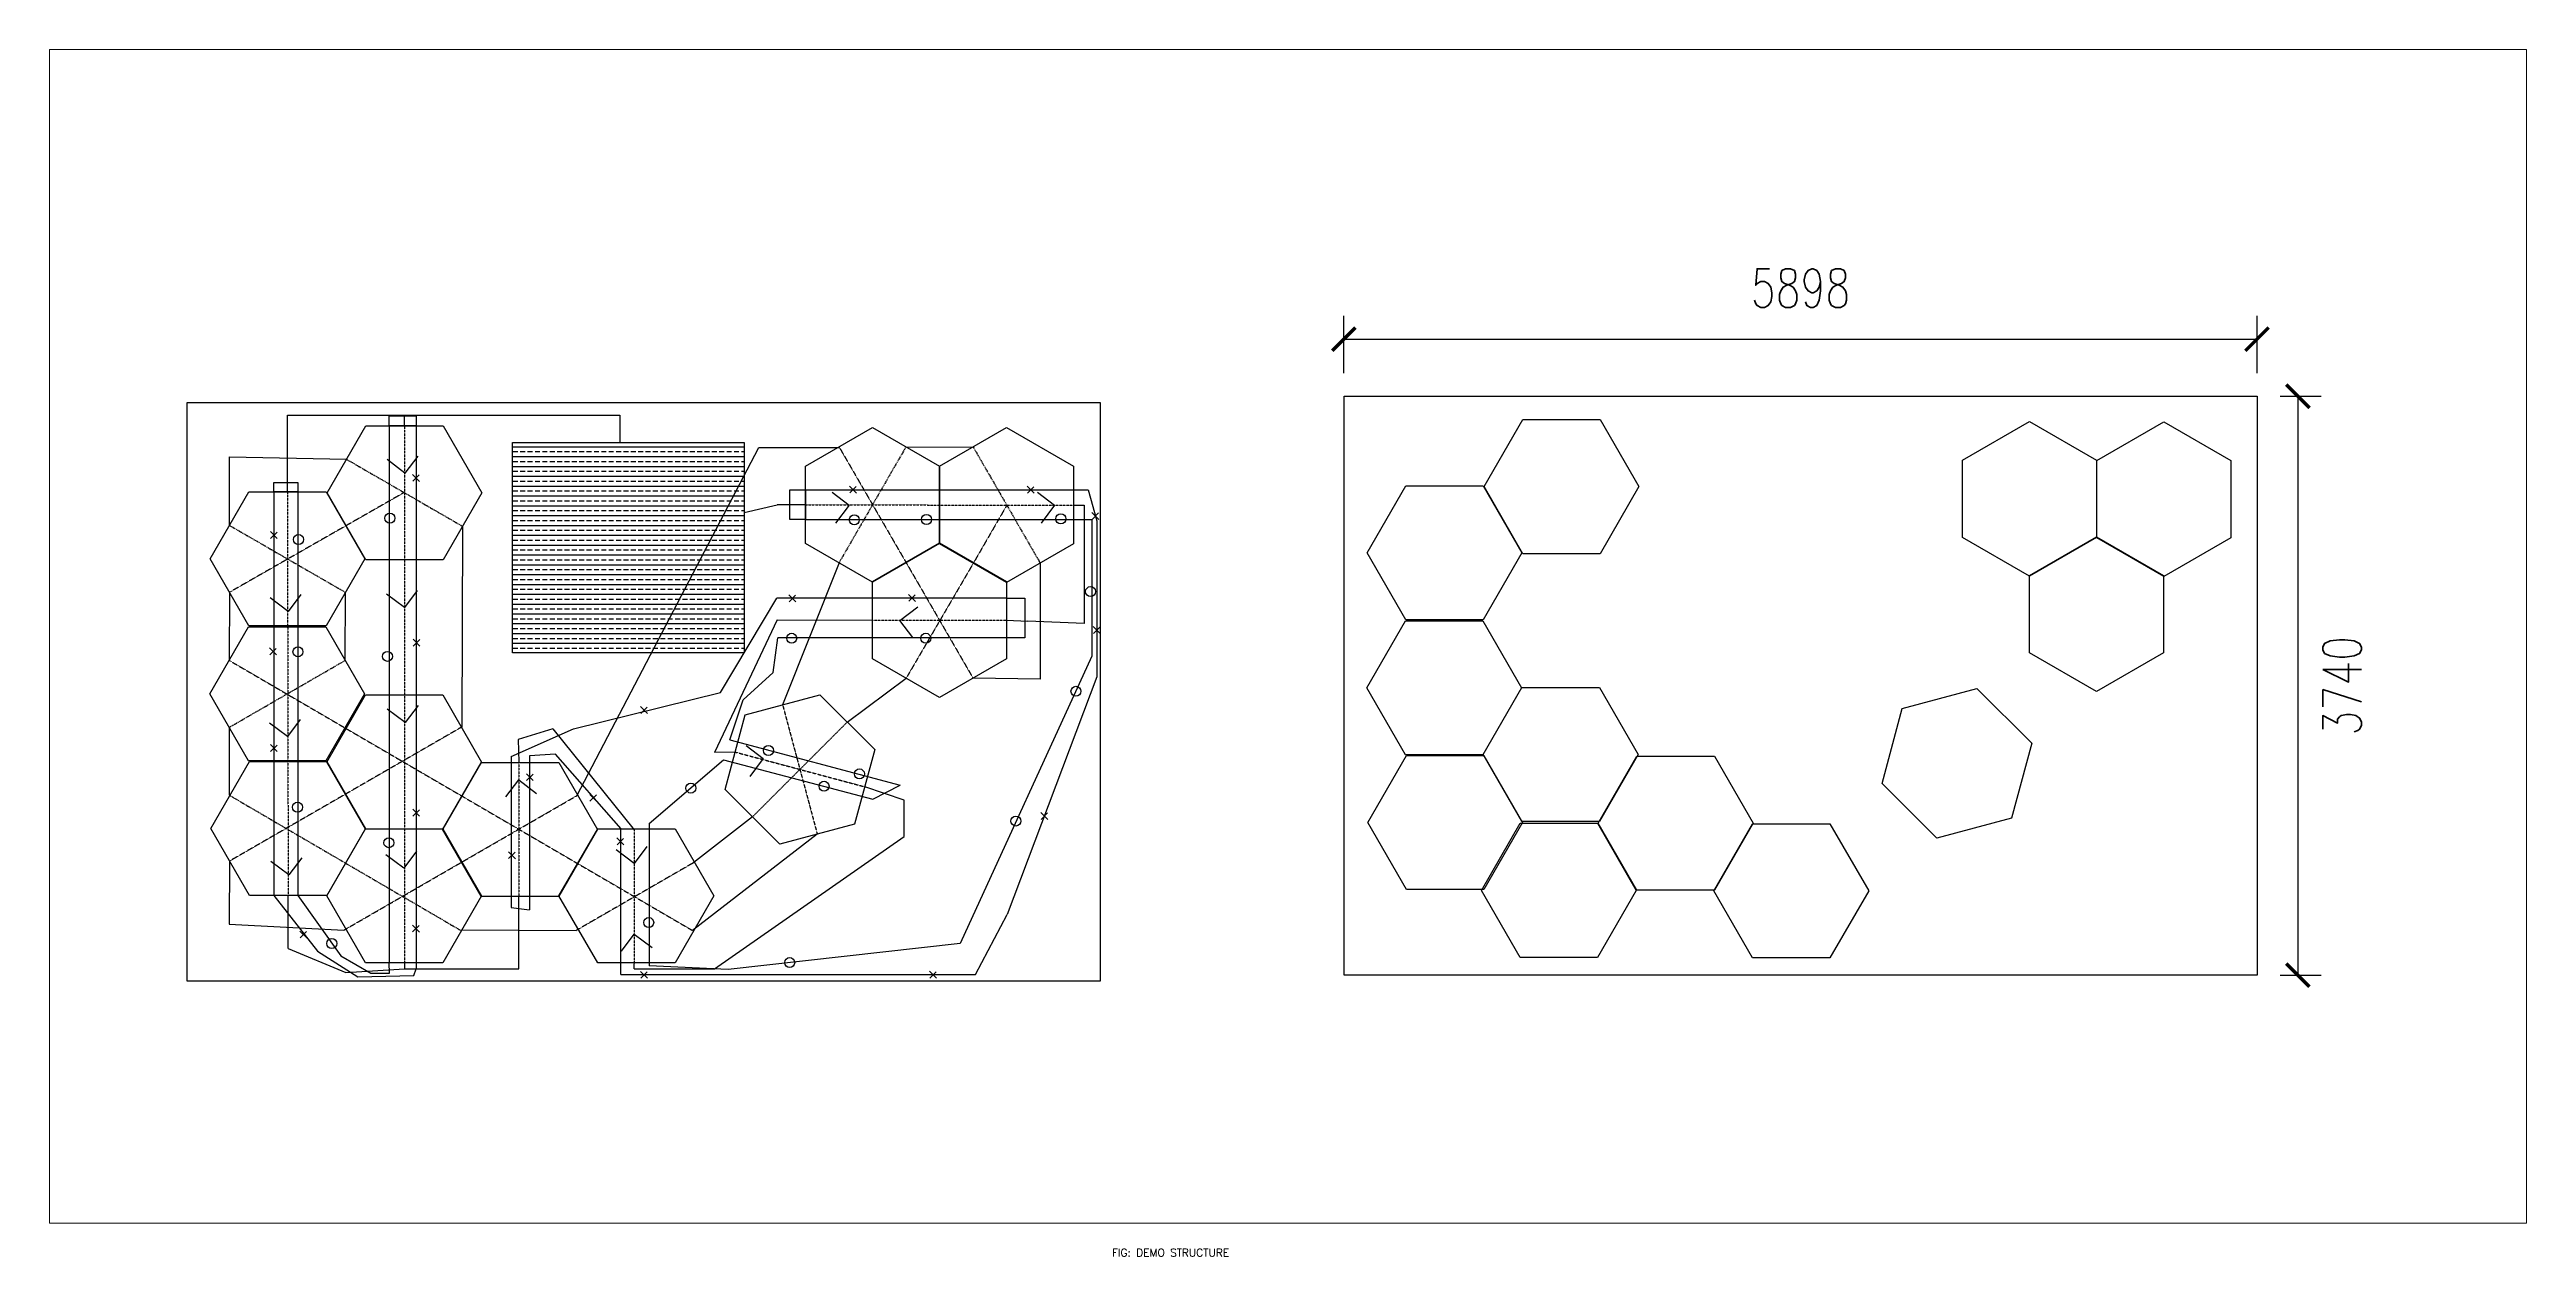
# Model space of a CAD drawing. Header units: millimetres. Extents: x 4404 to 35754, y 4815 to 12820.
# Drawn here: x 19751 to 35754, y 5017 to 12814 of the extents above; entities that cross this region are included whole.
import ezdxf

# ---------------------------------------------------------------- set-up
doc = ezdxf.new("R2010")
doc.units = ezdxf.units.MM
doc.linetypes.add('HIDDEN2', pattern=[4.7625, 3.175, -1.5875])
doc.layers.get('0').update_dxf_attribs({"color": 50})
doc.layers.get('Defpoints').update_dxf_attribs({"color": 140})
doc.layers.add('circut', color=200, linetype='Continuous')
doc.layers.add('water', color=4, linetype='Continuous')
doc.layers.add('naming', color=102, linetype='Continuous', lineweight=20)
doc.styles.add('Annotative', font='romans.shx')
doc.styles.add('Arch-Dim', font='romans.shx', dxfattribs={"width": 0.75})
doc.dimstyles.new('Annotative-UK', dxfattribs={"dimscale": 0, "dimtxt": 2.5, "dimasz": 1.5, "dimexe": 1.5, "dimexo": 1.5, "dimgap": 0.8, "dimtad": 1, "dimdec": 0, "dimdsep": 46, "dimtxsty": 'Arch-Dim', "dimblk": 'ARCHTICK', "dimcen": 2.5, "dimadec": 1, "dimazin": 2, "dimtfac": 1, "dimtdec": 0, "dimtix": 1, "dimtmove": 2, "dimatfit": 3, "dimfxl": 1, "dimtolj": 1, "dimtzin": 0, "dimarcsym": 0})

# ---------------------------------------------------------------- blocks, each defined once
blk = doc.blocks.new('_ArchTick')
at = {"color": 0, "linetype": 'ByBlock', "const_width": 0.15}
blk.add_lwpolyline([(-0.5, -0.5), (0.5, 0.5)], dxfattribs=at)
blk = doc.blocks.new('*D29')
at = {"layer": 'Defpoints', "color": 0, "transparency": 16777216}
for p in [(34013, 10943), (28114, 10574), (34013, 10574)]:
    blk.add_point(p, dxfattribs=at)
at = {"layer": 'naming', "color": 0, "lineweight": -2, "transparency": 16777216}
for p, q in [((28114, 10724), (28114, 11093)), ((34013, 10724), (34013, 11093)), ((28114, 10943), (34013, 10943))]:
    blk.add_line(p, q, dxfattribs=at)
at = {"layer": 'naming', "color": 0, "lineweight": -2, "transparency": 16777216, "xscale": 150, "yscale": 150, "zscale": 150, "rotation": 180}
blk.add_blockref('_ArchTick', (28114, 10943), dxfattribs=at)
at = {"layer": 'naming', "color": 0, "lineweight": -2, "transparency": 16777216, "xscale": 150, "yscale": 150, "zscale": 150}
blk.add_blockref('_ArchTick', (34013, 10943), dxfattribs=at)
at = {"layer": 'naming', "color": 0, "transparency": 16777216, "insert": (31064, 11273), "char_height": 250, "attachment_point": 5, "style": 'Arch-Dim'}
blk.add_mtext('\\A1;5898', dxfattribs=at)
blk = doc.blocks.new('*D31')
at = {"layer": 'Defpoints', "color": 0, "transparency": 16777216}
for p in [(34013, 10574), (34013, 6834), (34277, 6834)]:
    blk.add_point(p, dxfattribs=at)
at = {"layer": 'naming', "color": 0, "lineweight": -2, "transparency": 16777216}
for p, q in [((34163, 10574), (34427, 10574)), ((34277, 10574), (34277, 6834)), ((34163, 6834), (34427, 6834))]:
    blk.add_line(p, q, dxfattribs=at)
at = {"layer": 'naming', "color": 0, "lineweight": -2, "transparency": 16777216, "xscale": 150, "yscale": 150, "zscale": 150}
for p, rotation in [((34277, 10574), 90), ((34277, 6834), 270)]:
    blk.add_blockref('_ArchTick', p, dxfattribs=dict(at, rotation=rotation))
at = {"layer": 'naming', "color": 0, "transparency": 16777216, "insert": (34563, 8704), "char_height": 250, "attachment_point": 5, "rotation": 90, "style": 'Arch-Dim'}
blk.add_mtext('\\A1;3740', dxfattribs=at)

msp = doc.modelspace()

# ---------------------------------------------------------------- hatches: boundary and pattern name
at = {"layer": 'water'}
h = msp.add_hatch(dxfattribs=at)
h.set_pattern_fill('BRASS', color=256, scale=10)
h.set_pattern_definition([(0, (-3305.93, 6184), (0, 63.5), []), (0, (-3305.93, 6215.75), (0, 63.5), [31.75, -15.875])])
h.paths.add_polyline_path([(24238.9, 10275.8), (22743.1, 10275.8), (22743.1, 8916.2), (24238.9, 8916.2)])

# ---------------------------------------------------------------- linework, layer by layer
for p, q in [((23157.3, 7993.3), (24333.9, 10243.6)), ((24333.9, 10243.6), (24851.7, 10243.6)), ((25284.7, 10247.9), (25719.4, 10245.2)), ((20913.1, 9740.3), (20913.1, 10183.2)), ((20913.1, 10183.2), (21669.1, 10167.5)), ((22419.1, 9734.5), (22414.3, 8437.1)), ((24851.7, 9497.9), (24487.2, 8581.6)), ((26152.4, 9495.2), (26152.4, 8747)), ((20913.1, 9307.3), (20911.7, 8867.9)), ((21661.7, 8867.9), (21663.1, 9307.3)), ((24905.5, 8469.6), (25285.3, 8752.3)), ((26152.4, 8747), (25718.3, 8752.3)), ((20911.7, 8434.9), (20911.7, 7997.5)), ((24293.1, 7857.2), (23904.2, 7556.3)), ((24711.4, 7745.1), (23904.2, 7123.3)), ((20914.2, 7571), (20912.5, 7163)), ((20912.5, 7163), (21653.3, 7125)), ((22402.5, 7126.5), (23154.2, 7123.3))]:
    msp.add_line(p, q)
at = {"linetype": 'HIDDEN2', "ltscale": 0.5}
for p, q in [((24851.7, 10247.9), (25718.3, 8752.3)), ((22042.1, 9952.2), (20913.1, 9307.3)), ((25935.9, 9870.2), (25722.2, 9500.1)), ((25722.2, 9500.1), (25285.3, 8752.3)), ((20911.7, 8867.9), (23904.2, 7123.3)), ((24487.2, 8581.6), (24711.4, 7745.1)), ((22414.3, 8437.1), (20914.2, 7571)), ((24293.1, 7857.2), (24905.5, 8469.6)), ((21653.3, 7125), (23157.3, 7993.3)), ((23904.2, 7556.3), (23154.2, 7123.3))]:
    msp.add_line(p, q, dxfattribs=at)
at = {"linetype": 'HIDDEN2', "ltscale": 2}
for p, q in [((25284.7, 10247.9), (24851.7, 9497.9)), ((25719.4, 10245.2), (26152.4, 9495.2)), ((21669.1, 10167.5), (22419.1, 9734.5)), ((20913.1, 9740.3), (21663.1, 9307.3)), ((20911.7, 8434.9), (21661.7, 8867.9)), ((20911.7, 7997.5), (22402.5, 7126.5))]:
    msp.add_line(p, q, dxfattribs=at)
at = {"color": 0}
for points in [[(28114.5, 10573.8), (34012.9, 10573.8), (34012.9, 6834.2), (28114.5, 6834.2)], [(20639.7, 10534.6), (26538.1, 10534.6), (26538.1, 6795), (20639.7, 6795)]]:
    msp.add_lwpolyline(points, close=True, dxfattribs=at)
at = {"color": 1}
for points in [[(29768.9, 9557.2), (29268.9, 9557.2), (29018.9, 9990.2), (29268.9, 10423.2), (29768.9, 10423.2), (30018.9, 9990.2), (29768.9, 9557.2)], [(32976, 10162.1), (32976, 9662.1), (32543, 9412.1), (32110, 9662.1), (32110, 10162.1), (32543, 10412.1), (32976, 10162.1)], [(33843.7, 10159.4), (33843.7, 9659.4), (33410.7, 9409.4), (32977.7, 9659.4), (32977.7, 10159.4), (33410.7, 10409.4), (33843.7, 10159.4)], [(22294.1, 9518), (21794.1, 9518), (21544.1, 9951), (21794.1, 10384), (22294.1, 10384), (22544.1, 9951), (22294.1, 9518)], [(25501.2, 10122.9), (25501.2, 9622.9), (25068.2, 9372.9), (24635.2, 9622.9), (24635.2, 10122.9), (25068.2, 10372.9), (25501.2, 10122.9)], [(26367.4, 10121.7), (26367.4, 9621.7), (25934.4, 9371.7), (25501.4, 9621.7), (25501.4, 10121.7), (25934.4, 10371.7), (26367.4, 10121.7)], [(21538.1, 9090.8), (21038.1, 9090.8), (20788.1, 9523.8), (21038.1, 9956.8), (21538.1, 9956.8), (21788.1, 9523.8), (21538.1, 9090.8)], [(29012.9, 9130), (28512.9, 9130), (28262.9, 9563), (28512.9, 9996), (29012.9, 9996), (29262.9, 9563), (29012.9, 9130)], [(25934.8, 9377.3), (25934.8, 8877.3), (25501.8, 8627.3), (25068.8, 8877.3), (25068.8, 9377.3), (25501.8, 9627.3), (25934.8, 9377.3)], [(33409.6, 9416.5), (33409.6, 8916.5), (32976.6, 8666.5), (32543.6, 8916.5), (32543.6, 9416.5), (32976.6, 9666.5), (33409.6, 9416.5)], [(29011.5, 8257.6), (28511.5, 8257.6), (28261.5, 8690.6), (28511.5, 9123.6), (29011.5, 9123.6), (29261.5, 8690.6), (29011.5, 8257.6)], [(21536.7, 8218.4), (21036.7, 8218.4), (20786.7, 8651.4), (21036.7, 9084.4), (21536.7, 9084.4), (21786.7, 8651.4), (21536.7, 8218.4)], [(22293, 7778.3), (21793, 7778.3), (21543, 8211.3), (21793, 8644.3), (22293, 8644.3), (22543, 8211.3), (22293, 7778.3)], [(24952.9, 7809.8), (24469.9, 7680.4), (24116.3, 8034), (24245.8, 8516.9), (24728.7, 8646.3), (25082.3, 8292.8), (24952.9, 7809.8)], [(29764.1, 7826.8), (29264.1, 7826.8), (29014.1, 8259.8), (29264.1, 8692.8), (29764.1, 8692.8), (30014.1, 8259.8), (29764.1, 7826.8)], [(32427.7, 7849), (31944.7, 7719.6), (31591.1, 8073.2), (31720.6, 8556.1), (32203.5, 8685.5), (32557.1, 8332), (32427.7, 7849)], [(21543, 7348), (21043, 7348), (20793, 7781), (21043, 8214), (21543, 8214), (21793, 7781), (21543, 7348)], [(23040.6, 7342.9), (22540.6, 7342.9), (22290.6, 7775.9), (22540.6, 8208.9), (23040.6, 8208.9), (23290.6, 7775.9), (23040.6, 7342.9)], [(29017.8, 7387.2), (28517.8, 7387.2), (28267.8, 7820.2), (28517.8, 8253.2), (29017.8, 8253.2), (29267.8, 7820.2), (29017.8, 7387.2)], [(30507.1, 7383), (30007.1, 7383), (29757.1, 7816), (30007.1, 8249), (30507.1, 8249), (30757.1, 7816), (30507.1, 7383)], [(22292.4, 6912.8), (21792.4, 6912.8), (21542.4, 7345.8), (21792.4, 7778.8), (22292.4, 7778.8), (22542.4, 7345.8), (22292.4, 6912.8)], [(23792.7, 6912.8), (23292.7, 6912.8), (23042.7, 7345.8), (23292.7, 7778.8), (23792.7, 7778.8), (24042.7, 7345.8), (23792.7, 6912.8)], [(29752.3, 6949.2), (29252.3, 6949.2), (29002.3, 7382.2), (29252.3, 7815.2), (29752.3, 7815.2), (30002.3, 7382.2), (29752.3, 6949.2)], [(31254, 6946), (30754, 6946), (30504, 7379), (30754, 7812), (31254, 7812), (31504, 7379), (31254, 6946)]]:
    msp.add_lwpolyline(points, dxfattribs=at)
at = {"layer": 'circut'}
for p, q in [((21945.7, 10384), (21945.7, 6912.8)), ((22119.1, 10384), (22119.1, 6912.8)), ((21200.5, 9957), (21200.5, 7348)), ((21354.7, 9957), (21354.7, 7348)), ((24635.2, 9970.4), (26461.3, 9970.4)), ((26461.3, 9970.4), (26517.4, 9770.2)), ((24635.2, 9778.6), (26486, 9778.6)), ((26486, 9778.6), (26486, 8894.4)), ((26517.4, 9770.2), (26517.4, 8761.8)), ((24087.1, 8661), (24449.2, 9268.8)), ((24946.2, 9268.8), (24449.2, 9268.8)), ((25935.4, 9268.8), (24946.2, 9268.8)), ((24427.3, 8789.3), (24457, 9013.4)), ((24946.2, 9013.4), (24457, 9013.4)), ((25935.4, 9013.4), (24946.2, 9013.4)), ((26486, 8894.4), (25635.3, 7039.4)), ((23137, 8426.2), (24087.1, 8661)), ((24233.5, 8612.6), (24427.3, 8789.3)), ((26517.4, 8761.8), (25938.7, 7226.3)), ((24146.9, 8353.8), (24233.5, 8612.6)), ((22734.3, 8247), (23137, 8426.2)), ((24146.9, 8353.8), (25247.1, 8061.2)), ((22734.3, 8247), (22734.3, 7271.9)), ((23021.1, 8261.7), (22851.7, 8251.7)), ((22851.7, 8251.7), (22851.7, 7255.8)), ((23444.4, 7778.8), (23021.1, 8261.7)), ((23625.2, 7813.8), (24105.1, 8226.2)), ((24105.1, 8226.2), (25069.7, 7971.2)), ((25069.7, 7971.2), (25247.1, 8061.2)), ((23442.9, 6838.4), (23442.9, 7778.6)), ((23625.2, 7813.8), (23625.2, 6895.4)), ((21200.5, 7348), (21481.9, 6988.3)), ((21354.7, 7348), (21632.5, 6959.9)), ((22734.3, 7271.9), (22851.7, 7255.8)), ((25734, 6838.4), (25938.7, 7226.3)), ((21481.9, 6988.3), (21742.9, 6822.7)), ((21632.5, 6959.9), (21827.4, 6847.4)), ((21946.9, 6847.4), (21945.7, 6912.8)), ((22119.1, 6912.8), (22119.1, 6875.8)), ((24134.7, 6870.6), (23625.2, 6895.4)), ((25635.3, 7039.4), (24134.7, 6870.6)), ((21742.9, 6822.7), (22104.7, 6832.9)), ((21827.4, 6847.4), (21946.9, 6847.4)), ((22104.7, 6832.9), (22119.1, 6875.8)), ((23442.9, 6838.4), (25734, 6838.4))]:
    msp.add_line(p, q, dxfattribs=at)
at = {"layer": 'circut', "color": 12, "lineweight": 35}
for p, q in [((22096.6, 10069.2), (22141.6, 10024.2)), ((22139.8, 10067.4), (22098.3, 10025.9)), ((24920.3, 9993.9), (24965.3, 9948.9)), ((24963.5, 9990.7), (24922, 9949.3)), ((26067, 9993), (26111.9, 9948)), ((26110.1, 9989.8), (26068.6, 9948.4)), ((26486, 9823.6), (26531, 9778.6)), ((26529.2, 9820.5), (26487.7, 9779)), ((21177.9, 9699.6), (21222.9, 9654.6)), ((21221, 9696.5), (21179.6, 9655)), ((24527.7, 9291.4), (24572.7, 9246.4)), ((24570.8, 9288.3), (24529.3, 9246.8)), ((25301.5, 9294.2), (25346.5, 9249.2)), ((25344.6, 9291.1), (25303.1, 9249.6)), ((22099.6, 9005.3), (22144.5, 8960.4)), ((22142.7, 9002.2), (22101.2, 8960.7)), ((26494, 9086), (26538.9, 9041.1)), ((26537.1, 9082.9), (26495.6, 9041.4)), ((21172.8, 8948.5), (21217.8, 8903.5)), ((21216, 8945.4), (21174.5, 8903.9)), ((23570.1, 8569), (23615.1, 8524)), ((23613.2, 8565.9), (23571.7, 8524.4)), ((21177.9, 8323.4), (21222.9, 8278.5)), ((21221, 8320.3), (21179.6, 8278.8)), ((22831.7, 8135.8), (22876.7, 8090.8)), ((22874.8, 8132.7), (22833.3, 8091.2)), ((23241.1, 8001.8), (23286.1, 7956.8)), ((22097.5, 7905.9), (22142.5, 7861)), ((22140.6, 7902.8), (22099.2, 7861.3)), ((23284.2, 7998.7), (23242.7, 7957.2)), ((26155.4, 7885.3), (26200.4, 7840.3)), ((26198.6, 7882.2), (26157.1, 7840.7)), ((23417.3, 7720.4), (23462.3, 7675.4)), ((23460.4, 7717.3), (23418.9, 7675.8)), ((22715.7, 7631.6), (22760.7, 7586.6)), ((22758.8, 7628.5), (22717.3, 7587)), ((21369.2, 7119.4), (21414.2, 7074.4)), ((21412.3, 7116.3), (21370.8, 7074.8)), ((22095.5, 7157.9), (22140.5, 7112.9)), ((22138.7, 7154.8), (22097.2, 7113.3)), ((23569.9, 6858.8), (23614.9, 6813.8)), ((23613, 6855.7), (23571.5, 6814.2)), ((25436.3, 6859), (25481.2, 6814)), ((25479.4, 6855.8), (25437.9, 6814.4))]:
    msp.add_line(p, q, dxfattribs=at)
at = {"layer": 'circut', "color": 7, "lineweight": 30}
for centre in [(21950.3, 9786.4), (24950.6, 9775.7), (25416.8, 9777.9), (26284.8, 9782.3), (21359.6, 9648.4), (26477.2, 9312.3), (24546, 9010.9), (25412.4, 9010.9), (21356.4, 8923.3), (21934.2, 8893.9), (26382.5, 8668.2), (24395.7, 8285.4), (24983.7, 8134.2), (23894.8, 8042.7), (24754.8, 8054.7), (21353.3, 7918.9), (25994.6, 7830.1), (21943.9, 7689.8), (23622.4, 7173.9), (21574.8, 7038.9), (24533, 6915.3)]:
    msp.add_circle(centre, 32.3, dxfattribs=at)
at = {"layer": 'naming'}
msp.add_lwpolyline([(19751.3, 12814.2), (35753.7, 12814.2), (35753.7, 5232.8), (19751.3, 5232.8)], close=True, dxfattribs=at)
at = {"layer": 'water'}
for p, q in [((21288.1, 10452.6), (23435.1, 10452.6)), ((21288.1, 10307.4), (21288.1, 10452.6)), ((22044.1, 10384), (22044.1, 10452.6)), ((23435.1, 10452.6), (23435.1, 10275.8)), ((21288.1, 9956.8), (21288.1, 10307.4)), ((22047.5, 10078.3), (21932, 10165.5)), ((22130.5, 10188.2), (22047.5, 10078.3)), ((24807.1, 9953.7), (24917, 9870.6)), ((26134.1, 9953.7), (26244, 9870.6)), ((24238.9, 9823.2), (24451.3, 9872.9)), ((24635.2, 9872.9), (24451.3, 9872.9)), ((24917, 9870.6), (24829.8, 9755.2)), ((26244, 9870.6), (26156.8, 9755.2)), ((26368.9, 9870.2), (26435.9, 9870.2)), ((26435.9, 9870.2), (26435.9, 9106)), ((21375.5, 9294.1), (21292.5, 9184.2)), ((22043.9, 9209.2), (21928.5, 9296.4)), ((22126.9, 9319.1), (22043.9, 9209.2)), ((21292.5, 9184.2), (21177.1, 9271.4)), ((24451.3, 9130.8), (24046.9, 8272.4)), ((24451.3, 9130.8), (25068.8, 9127.3)), ((25245.5, 9125.6), (25360.3, 9213.6)), ((25329.4, 9016.3), (25245.5, 9125.6)), ((25934.8, 9127.3), (26071.1, 9121.1)), ((26435.9, 9106), (26071.1, 9121.1)), ((21370.7, 8485.7), (21287.7, 8375.8)), ((22048.9, 8466.2), (21933.5, 8553.4)), ((22131.9, 8576.1), (22048.9, 8466.2)), ((21287.7, 8375.8), (21172.3, 8463)), ((23003.9, 8426.2), (22778.5, 8357.4)), ((22778.5, 8357.4), (22782.3, 8209.8)), ((23003.9, 8426.2), (23529.2, 7772.8)), ((24181, 8275.5), (24046.9, 8272.4)), ((24252.9, 8317.1), (24362.8, 8234)), ((24362.8, 8234), (24275.6, 8118.6)), ((22699.8, 7985.4), (22782.9, 8095.3)), ((22782.9, 8095.3), (22898.3, 8008.1)), ((25272.7, 7965), (25017.6, 8051.3)), ((25272.7, 7730.6), (25272.7, 7965)), ((24046.9, 6875.8), (25272.7, 7730.6)), ((21297.3, 7481.6), (21181.9, 7568.8)), ((21380.3, 7591.5), (21297.3, 7481.6)), ((22039.3, 7524.6), (21923.9, 7611.8)), ((22122.3, 7634.5), (22039.3, 7524.6)), ((23527.5, 7555.6), (23412.1, 7642.8)), ((23610.5, 7665.5), (23527.5, 7555.6)), ((21292.2, 7005.8), (21292.2, 7348)), ((22782.5, 6875.8), (22782.5, 7343.8)), ((23446.1, 6989.5), (23529.2, 7099.4)), ((23529.2, 7099.4), (23644.6, 7012.2)), ((21292.2, 7005.8), (21664.7, 6851.2)), ((22044.1, 6910), (22044.9, 6875.8)), ((23527.9, 6875.8), (23529.2, 6906.8)), ((21664.7, 6851.2), (22044.9, 6875.8)), ((22044.9, 6875.8), (22782.5, 6875.8)), ((23527.9, 6875.8), (24046.9, 6875.8))]:
    msp.add_line(p, q, dxfattribs=at)
at = {"layer": 'water', "linetype": 'HIDDEN2', "ltscale": 0.5}
for p, q in [((22044.1, 10384), (22044.1, 9518)), ((21288.1, 9956.8), (21292.2, 7775.2)), ((24635.2, 9872.9), (26368.9, 9870.2)), ((22044.1, 9518), (22044.1, 6910)), ((25068.8, 9127.3), (25934.8, 9127.3)), ((22782.3, 8209.8), (22782.3, 7343.8)), ((24181, 8275.5), (25017.6, 8051.3)), ((21292.2, 7775.2), (21293, 7348)), ((23529.2, 7772.8), (23529.2, 6906.8))]:
    msp.add_line(p, q, dxfattribs=at)
at = {"layer": 'water'}
for points in [[(22119.1, 10384), (21945.7, 10384), (21945.7, 10448.2), (22119.1, 10448.2)], [(22743.1, 10275.8), (24238.9, 10275.8), (24238.9, 8916.2), (22743.1, 8916.2)], [(21354.7, 9957), (21200.5, 9957), (21200.5, 10017.6), (21354.7, 10017.6)], [(24534.9, 9970.4), (24635.2, 9970.4), (24635.2, 9778.6), (24534.9, 9778.6)], [(26051.8, 9013.4), (25935.4, 9013.4), (25935.4, 9268.8), (26051.8, 9268.8)]]:
    msp.add_lwpolyline(points, close=True, dxfattribs=at)

# ---------------------------------------------------------------- texts
at = {"layer": 'naming', "insert": (26615.5, 5066.8), "char_height": 50, "width": 932, "attachment_point": 1, "style": 'Annotative'}
msp.add_mtext('FIG: DEMO STRUCTURE', dxfattribs=at)

# ---------------------------------------------------------------- dimensions: what is measured, and where the dimension line sits
at = {"layer": 'naming'}
dim = msp.add_linear_dim(base=(34012.9, 10943), p1=(28114.5, 10573.8), p2=(34012.9, 10573.8), dimstyle='Annotative-UK', override={"dimzin": 3}, dxfattribs=at)
dim.commit()
dim.dimension.update_dxf_attribs({"geometry": '*D29', "text_midpoint": (31063.7, 11273), "dimtype": 160})
dim = msp.add_linear_dim(base=(34277, 6834.2), p1=(34012.9, 10573.8), p2=(34012.9, 6834.2), angle=90, dimstyle='Annotative-UK', override={"dimzin": 3}, dxfattribs=at)
dim.commit()
dim.dimension.update_dxf_attribs({"geometry": '*D31', "text_midpoint": (34563, 8704), "dimtype": 160})

doc.saveas('drawing.dxf')
